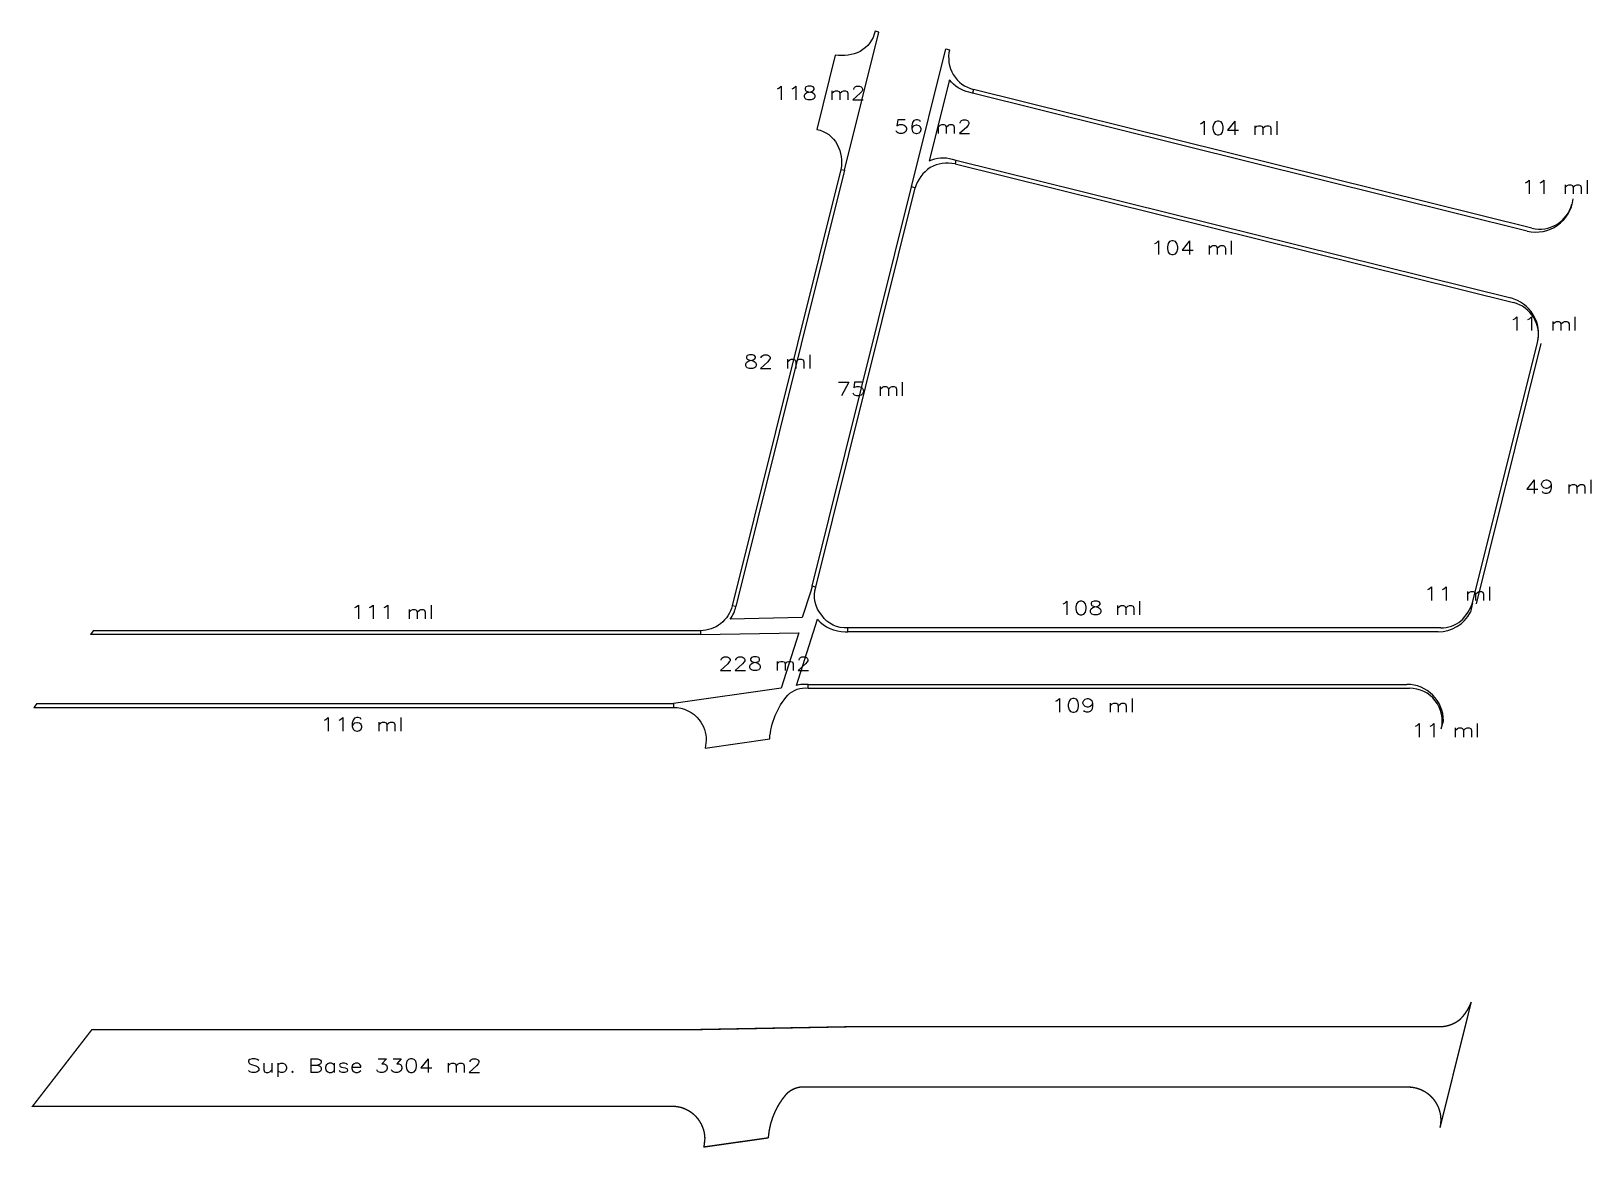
# Model space of a CAD drawing. Header units: millimetres. Extents: x 2417 to 3577, y 653 to 1650.
# Drawn here: x 2448.9 to 2733.5, y 1446.1 to 1650 of the extents above; entities that cross this region are included whole.
import ezdxf

# ---------------------------------------------------------------- set-up
doc = ezdxf.new("R2010")
doc.units = ezdxf.units.MM
doc.header["$MEASUREMENT"] = 0
doc.layers.add('Sup', color=1, linetype='Continuous')
doc.styles.add('SimplexDAM', font='simplex.shx', dxfattribs={"width": 0.75})

msp = doc.modelspace()

# ---------------------------------------------------------------- texts
at = {"layer": 'Sup', "style": 'SimplexDAM', "width": 1.25}
for s, p in [('118 m2', (2584.251, 1637.436)), ('56 m2', (2606.35, 1631.281)), ('104 ml', (2661.466, 1631.052)), ('11 ml', (2720.76, 1620.25)), ('104 ml', (2653.154, 1609.171)), ('11 ml', (2718.544, 1595.322)), ('82 ml', (2578.897, 1588.398)), ('75 ml', (2595.799, 1583.412)), ('49 ml', (2721.444, 1565.548)), ('11 ml', (2702.946, 1546.006)), ('108 ml', (2636.436, 1543.42)), ('111 ml', (2507.135, 1542.697)), ('228 m2', (2574.281, 1533.248)), ('109 ml', (2635.066, 1525.613)), ('116 ml', (2501.594, 1522.17)), ('11 ml', (2700.73, 1521.079)), ('Sup. Base 3304 m2', (2488.128, 1459.864))]:
    msp.add_text(s, height=2.5, dxfattribs=at).set_placement(p)

# ---------------------------------------------------------------- linework, layer by layer
at = {"layer": 'Sup'}
for p, q in [((2721.913, 1613.485), (2620.692, 1638.645)), ((2722.762, 1613.996), (2620.861, 1639.324)), ((2617.483, 1625.738), (2719.384, 1600.409)), ((2617.652, 1626.417), (2718.874, 1601.257)), ((2596.627, 1624.739), (2576.822, 1545.068)), ((2597.306, 1624.57), (2577.501, 1544.899)), ((2591.413, 1548.632), (2609.534, 1621.531)), ((2592.092, 1548.463), (2610.213, 1621.362)), ((2729.84, 1617.598), (2730.032, 1618.371)), ((2711.934, 1545.569), (2723.76, 1593.139)), ((2712.614, 1545.4), (2724.439, 1592.97)), ((2711.934, 1545.569), (2711.542, 1543.871)), ((2460.226, 1540.515), (2459.684, 1539.815)), ((2571.003, 1539.815), (2459.684, 1539.815)), ((2570.999, 1540.515), (2460.226, 1540.515)), ((2706.112, 1541.016), (2597.915, 1541.016)), ((2705.626, 1540.316), (2597.915, 1540.316)), ((2590.652, 1530.716), (2699.909, 1530.716)), ((2590.652, 1530.016), (2700.394, 1530.016)), ((2449.936, 1527.215), (2449.394, 1526.515)), ((2449.394, 1526.515), (2566.082, 1526.515)), ((2449.936, 1527.215), (2566.082, 1527.215)), ((2706.217, 1522.569), (2706.609, 1524.025))]:
    msp.add_line(p, q, dxfattribs=at)
for points in [[(2603.578, 1649.803), (2602.899, 1649.972, -0.2124798), (2600.17, 1646.278, -0.1485553), (2595.628, 1645.596), (2592.251, 1632.009, -0.239422), (2595.945, 1629.28, -0.1886085), (2596.627, 1624.739), (2597.306, 1624.57)], [(2591.413, 1548.632), (2591.184, 1547.711), (2589.611, 1542.928), (2576.448, 1542.617, 0.0946183), (2577.501, 1544.899), (2576.822, 1545.068, -0.167433), (2574.695, 1541.789, -0.167433), (2570.999, 1540.515), (2571.003, 1539.815), (2588.943, 1540.149), (2585.744, 1530.018), (2566.082, 1527.215), (2566.082, 1526.515, -0.2307756), (2570.808, 1524.211, -0.167433), (2572.082, 1520.515), (2571.904, 1519.068), (2583.655, 1520.742, -0.1617306), (2586.956, 1528.742, -0.2338434), (2590.652, 1530.016), (2590.652, 1530.716), (2590.166, 1530.716, 0.060466), (2588.564, 1530.521), (2592.381, 1542.61, 0.2166279), (2597.429, 1540.316), (2597.915, 1540.316), (2597.915, 1541.016, -0.2704978), (2593.188, 1543.32, -0.2677888), (2592.092, 1548.463)]]:
    msp.add_lwpolyline(points, format="xyb", close=True, dxfattribs=at)
msp.add_lwpolyline([(2610.213, 1621.362), (2609.534, 1621.531), (2615.806, 1646.763), (2616.485, 1646.594, 0.19891), (2617.167, 1642.053, 0.1989147), (2620.861, 1639.324), (2620.692, 1638.645), (2620.012, 1638.814, -0.1613228), (2616.45, 1641.065), (2612.775, 1626.279, -0.1969616), (2616.973, 1626.586), (2617.652, 1626.417), (2617.483, 1625.738, 0.1873151), (2612.942, 1625.056, 0.1719398), (2610.213, 1621.362)], format="xyb", dxfattribs=at)
at = {"layer": 'Sup', "const_width": 0.25}
msp.add_lwpolyline([(2459.975, 1467.687), (2449.143, 1453.687), (2565.831, 1453.687, -0.2307756), (2570.557, 1451.383, -0.167433), (2571.831, 1447.687), (2571.653, 1446.24), (2583.404, 1447.914, -0.1617306), (2586.705, 1455.914, -0.2338434), (2590.401, 1457.187), (2700.143, 1457.188, -0.2307763), (2704.87, 1454.883, -0.2307763), (2705.966, 1449.74), (2711.683, 1472.74, -0.1132374), (2709.556, 1469.461, -0.166936), (2705.861, 1468.188), (2597.664, 1468.187), (2570.748, 1467.687)], format="xyb", close=True, dxfattribs=at)
at = {"layer": 'Sup'}
for centre, radius, start, end in [((2723.513, 1620.096), 6.802, 256.39564, 353.63151), ((2724.132, 1619.875), 6.088, 301.38485, 345.69626), ((2724.167, 1620.101), 6.265, 257.041, 300.04115), ((2717.257, 1594.755), 6.7, 346.04021, 76.04133), ((2717.937, 1594.586), 6, 31.04077, 76.04133), ((2717.937, 1594.586), 6, 346.04133, 31.04077), ((2703.724, 1548.565), 8.74, 314.10923, 339.95124), ((2705.626, 1547.016), 6.7, 270.0003, 332.00566), ((2706.106, 1547.033), 6.017, 270.05561, 307.96495), ((2699.909, 1524.016), 6.7, 0.07495, 90.0003), ((2700.394, 1524.016), 6, 38.0203, 90.0003), ((2700.394, 1524.016), 6, 346.0403, 38.0203)]:
    msp.add_arc(centre, radius, start, end, dxfattribs=at)

msp.set_redraw_order([(e.dxf.handle, doc.entitydb.next_handle()) for e in msp.query("TEXT MTEXT ATTDEF DIMENSION ARC_DIMENSION")])  # texts and dimensions are drawn at this point

doc.saveas('drawing.dxf')
